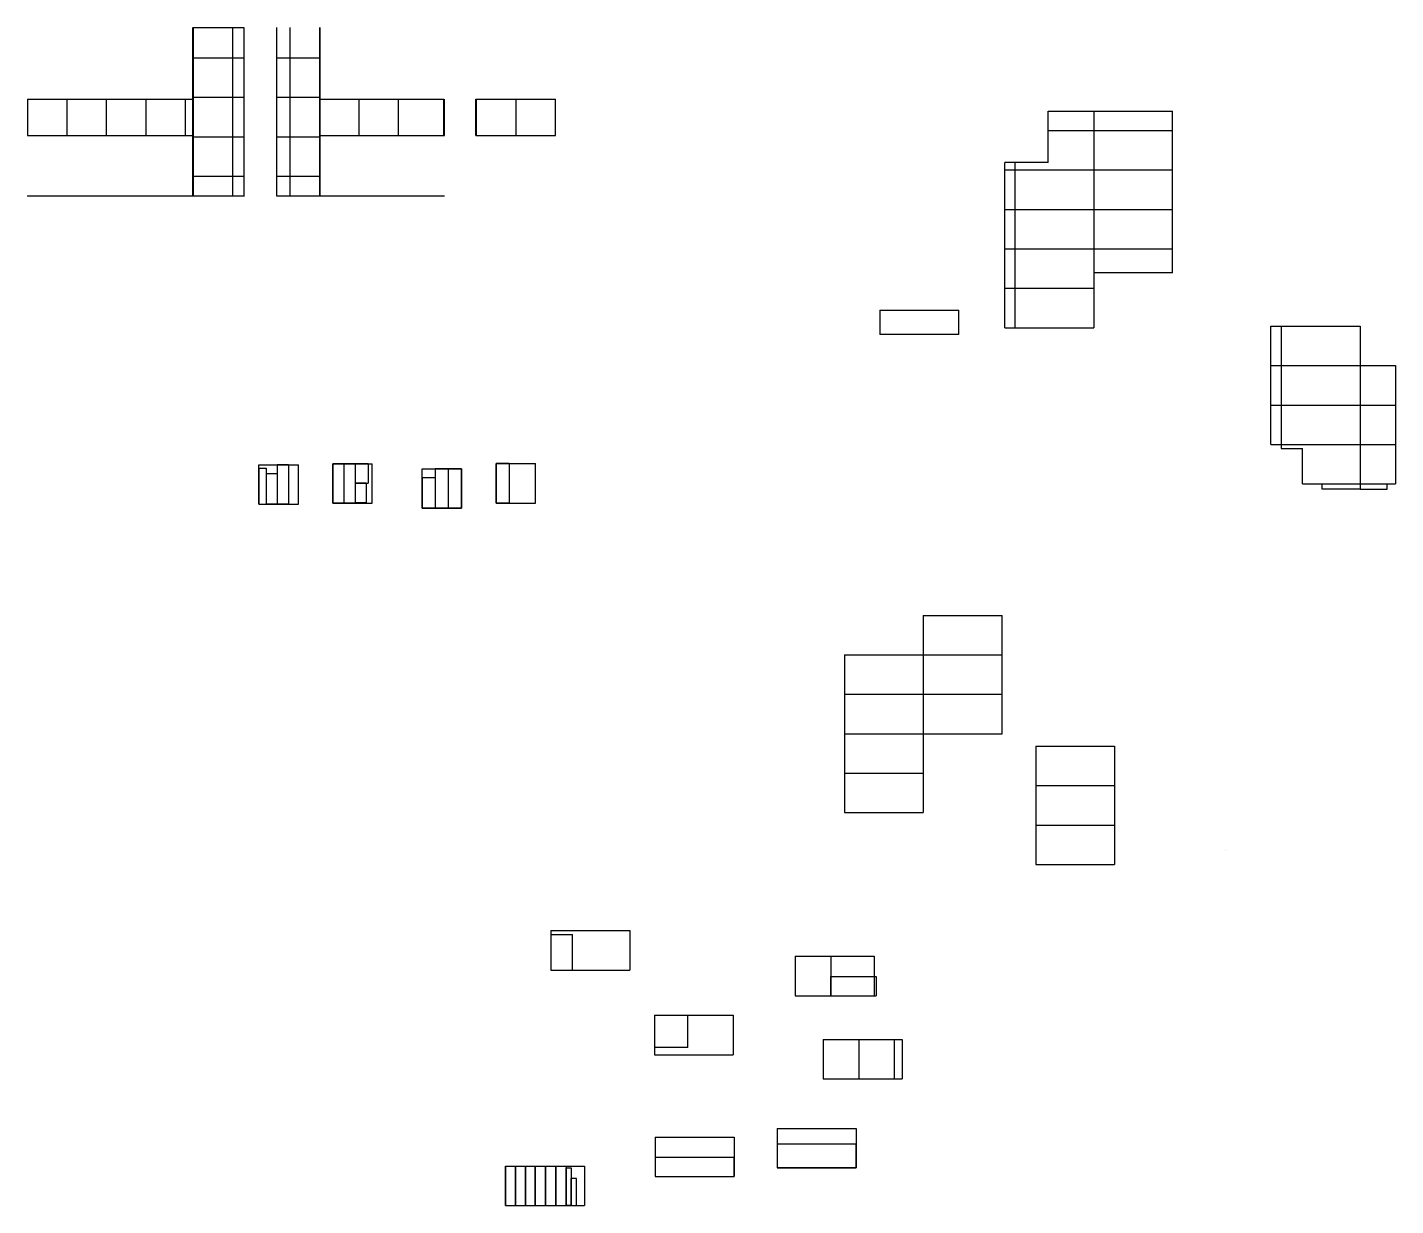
# Model space of a CAD drawing. Header units: millimetres. Extents: x 369 to 7898, y -3373 to 1610.
# Drawn here: x 5818 to 7898, y -3373 to -1580 of the extents above; entities that cross this region are included whole.
import ezdxf

# ---------------------------------------------------------------- set-up
doc = ezdxf.new("R2010")
doc.units = ezdxf.units.MM
doc.layers.add('Płytki', color=254, linetype='Continuous')
doc.layers.add('Wymiar', color=7, linetype='Continuous', true_color=0x9e9e9e)

# ---------------------------------------------------------------- blocks, each defined once
blk = doc.blocks.new('Z$W@#7958')
at = {"layer": 'Wymiar'}
for p, q in [((0, 0), (0, 60)), ((0, 60), (60, 60)), ((60, 0), (60, 60)), ((0, 0), (60, 0))]:
    blk.add_line(p, q, dxfattribs=at)
blk = doc.blocks.new('Z$W@#6191')
at = {"layer": 'Płytki'}
for p, q in [((0, 55), (0, 0)), ((0, 55), (11, 55)), ((11, 55), (11, 0)), ((0, 0), (11, 0))]:
    blk.add_line(p, q, dxfattribs=at)
blk = doc.blocks.new('Z$W@#19815')
at = {"layer": 'Płytki'}
for p, q in [((0, 46.8), (17, 46.8)), ((0, 46.8), (0, 0)), ((17, 46.8), (17, 0)), ((17, 0), (0, 0))]:
    blk.add_line(p, q, dxfattribs=at)
blk = doc.blocks.new('Z$W@#19156')
at = {"layer": 'Płytki'}
for p, q in [((17, 60), (0, 60)), ((0, 60), (0, 0)), ((17, 60), (17, 0)), ((17, 0), (0, 0))]:
    blk.add_line(p, q, dxfattribs=at)
blk = doc.blocks.new('Z$W@#11511')
at = {"layer": 'Płytki'}
for p, q in [((17, 60), (0, 60)), ((0, 60), (0, 0)), ((17, 60), (17, 0)), ((17, 0), (0, 0))]:
    blk.add_line(p, q, dxfattribs=at)
blk = doc.blocks.new('Z$W@#2634')
at = {"layer": 'Wymiar'}
blk.add_blockref('Z$W@#11511', (0, 0), dxfattribs=at)
blk = doc.blocks.new('Z$W@#24272')
at = {"layer": 'Płytki'}
for p, q in [((17, 60), (0, 60)), ((0, 60), (0, 0)), ((17, 60), (17, 0)), ((17, 0), (0, 0))]:
    blk.add_line(p, q, dxfattribs=at)
blk = doc.blocks.new('Z$W@#20055')
at = {"layer": 'Płytki'}
for p, q in [((17, 30.4), (0, 30.4)), ((0, 30.4), (0, 0)), ((17, 30.4), (17, 0)), ((0, 1), (17, 1))]:
    blk.add_line(p, q, dxfattribs=at)
blk = doc.blocks.new('Z$W@#22646')
at = {"layer": 'Płytki'}
for p, q in [((0, 29.4), (0, 0)), ((20, 29.4), (0, 29.4)), ((20, 29.4), (20, 0))]:
    blk.add_line(p, q, dxfattribs=at)
at = {"layer": 'Wymiar'}
blk.add_line((0, 0), (20, 0), dxfattribs=at)
blk = doc.blocks.new('Z$W@#4886')
at = {"layer": 'Płytki'}
for p, q in [((0, 46.8), (0, 0)), ((20, 46.8), (20, 0)), ((20, 0), (0, 0))]:
    blk.add_line(p, q, dxfattribs=at)
at = {"layer": 'Wymiar'}
blk.add_line((0, 46.8), (20, 46.8), dxfattribs=at)
blk = doc.blocks.new('Z$W@#18875')
at = {"layer": 'Płytki'}
for p, q in [((0, 60), (0, 0)), ((20, 60), (0, 60)), ((20, 60), (20, 0)), ((20, 0), (0, 0))]:
    blk.add_line(p, q, dxfattribs=at)
blk = doc.blocks.new('Z$W@#28433')
at = {"layer": 'Płytki'}
for p, q in [((20, 60), (0, 60)), ((0, 60), (0, 0)), ((20, 60), (20, 0)), ((20, 0), (0, 0))]:
    blk.add_line(p, q, dxfattribs=at)
blk = doc.blocks.new('Z$W@#20142')
at = {"layer": 'Płytki'}
for p, q in [((20, 60), (0, 60)), ((0, 60), (0, 0)), ((20, 60), (20, 0)), ((20, 0), (0, 0))]:
    blk.add_line(p, q, dxfattribs=at)
blk = doc.blocks.new('Z$W@#21674')
at = {"layer": 'Płytki'}
for p, q in [((0, 60), (120, 60)), ((0, 60), (0, 0)), ((120, 60), (120, 0)), ((0, 0), (120, 0))]:
    blk.add_line(p, q, dxfattribs=at)
blk = doc.blocks.new('Z$W@#1684')
at = {"layer": 'Płytki'}
for p, q in [((0, 60), (15, 60)), ((15, 60), (15, 0)), ((15, 60), (15, 0)), ((0, 0), (15, 0))]:
    blk.add_line(p, q, dxfattribs=at)
at = {"layer": 'Wymiar'}
blk.add_line((0, 0), (0, 60), dxfattribs=at)
blk = doc.blocks.new('Z$W@#23733')
at = {"layer": 'Płytki'}
for p, q in [((0, 60), (15, 60)), ((15, 60), (15, 0)), ((15, 60), (15, 0)), ((0, 0), (15, 0))]:
    blk.add_line(p, q, dxfattribs=at)
at = {"layer": 'Wymiar'}
blk.add_line((0, 0), (0, 60), dxfattribs=at)
blk = doc.blocks.new('Z$W@#1123')
at = {"layer": 'Płytki'}
for p, q in [((0, 60), (15, 60)), ((15, 60), (15, 0)), ((15, 60), (15, 0)), ((0, 0), (15, 0))]:
    blk.add_line(p, q, dxfattribs=at)
at = {"layer": 'Wymiar'}
blk.add_line((0, 0), (0, 60), dxfattribs=at)
blk = doc.blocks.new('Z$W@#1558')
at = {"layer": 'Płytki'}
for p, q in [((0, 60), (15.6, 60)), ((0, 0), (0, 60)), ((15.6, 60), (15.6, 0)), ((0, 0), (15.6, 0))]:
    blk.add_line(p, q, dxfattribs=at)
blk = doc.blocks.new('Z$W@#29174')
at = {"layer": 'Płytki'}
for p, q in [((0, 60), (15.6, 60)), ((0, 0), (0, 60)), ((15.6, 60), (15.6, 0)), ((0, 0), (15.6, 0))]:
    blk.add_line(p, q, dxfattribs=at)
blk = doc.blocks.new('Z$W@#2523')
at = {"layer": 'Płytki'}
for p, q in [((0, 60), (15.6, 60)), ((0, 0), (0, 60)), ((15.6, 60), (15.6, 0)), ((0, 0), (15.6, 0))]:
    blk.add_line(p, q, dxfattribs=at)
blk = doc.blocks.new('Z$W@#25678')
at = {"layer": 'Płytki'}
for p, q in [((0, 0), (0, 57.5)), ((0, 57.5), (8, 57.5)), ((8, 57.5), (8, 0)), ((8, 0), (0, 0))]:
    blk.add_line(p, q, dxfattribs=at)
blk = doc.blocks.new('Z$W@#4229')
at = {"layer": 'Płytki'}
for p, q in [((0, 0), (0, 41.1)), ((8, 41.1), (0, 41.1)), ((8, 0), (8, 41.1)), ((0, 0), (8, 0))]:
    blk.add_line(p, q, dxfattribs=at)
blk = doc.blocks.new('Z$W@#1484')
at = {"layer": 'Płytki'}
for p, q in [((0, 29.2), (0, 0)), ((0, 29.2), (120, 29.2)), ((120, 0), (120, 29.2)), ((0, 0), (120, 0)), ((0, 0), (120, 0))]:
    blk.add_line(p, q, dxfattribs=at)
blk = doc.blocks.new('Z$W@#2378')
at = {"layer": 'Płytki'}
for p, q in [((0, 36.8), (120, 36.8)), ((0, 36.8), (0, 0)), ((120, 0), (120, 36.8)), ((120, 0), (0, 0))]:
    blk.add_line(p, q, dxfattribs=at)
blk = doc.blocks.new('Z$W@#10395')
at = {"layer": 'Płytki'}
blk.add_blockref('Z$W@#2378', (0, 0), dxfattribs=at)
blk = doc.blocks.new('Z$W@#10336')
at = {"layer": 'Płytki'}
for p, q in [((51, 11.2), (51, 60)), ((51, 60), (120, 60)), ((51, 60), (120, 60)), ((120, 60), (120, 0)), ((51, 11.2), (0, 11.2)), ((0, 11.2), (0, 0)), ((0, 11.2), (0, 0)), ((0, 0), (120, 0))]:
    blk.add_line(p, q, dxfattribs=at)
blk = doc.blocks.new('Z$W@#20395')
at = {"layer": 'Płytki'}
for p, q in [((0, 60), (120, 60)), ((0, 60), (0, 53.8)), ((0, 53.8), (32.6, 53.8)), ((32.6, 0), (32.6, 53.8)), ((120, 60), (120, 0)), ((32.6, 0), (120, 0))]:
    blk.add_line(p, q, dxfattribs=at)
blk = doc.blocks.new('Z$W@#9627')
at = {"layer": 'Płytki'}
for p, q in [((0, 60), (54.1, 60)), ((0, 60), (0, 0)), ((0, 60), (0, 36.1)), ((54.1, 59.9), (54.1, 60)), ((54.1, 60), (54.1, 0)), ((0, 0), (54.1, 0))]:
    blk.add_line(p, q, dxfattribs=at)
blk = doc.blocks.new('Z$W@#10865')
at = {"layer": 'Płytki'}
blk.add_blockref('Z$W@#9627', (0, 0), dxfattribs=at)
blk = doc.blocks.new('Z$W@#18240')
at = {"layer": 'Płytki'}
for p, q in [((0, 60), (54.1, 60)), ((0, 60), (0, 0)), ((54.1, 60), (54.1, 0)), ((0, 0), (54.1, 0))]:
    blk.add_line(p, q, dxfattribs=at)
blk = doc.blocks.new('Z$W@#8745')
at = {"layer": 'Płytki'}
for p, q in [((0, 60), (54.1, 60)), ((0, 60), (0, 0)), ((54.1, 60), (54.1, 0)), ((0, 0), (54.1, 0))]:
    blk.add_line(p, q, dxfattribs=at)
blk = doc.blocks.new('Z$W@#18938')
at = {"layer": 'Płytki'}
blk.add_blockref('Z$W@#8745', (0, 0), dxfattribs=at)
blk = doc.blocks.new('Z$W@#11473')
at = {"layer": 'Płytki'}
for p, q in [((0, 0), (0, 29.2)), ((0, 29.2), (69, 29.2)), ((69, 29.2), (69, 0)), ((0, 0), (69, 0)), ((0, 0), (69, 0))]:
    blk.add_line(p, q, dxfattribs=at)

msp = doc.modelspace()

# ---------------------------------------------------------------- linework, layer by layer
at = {"layer": 'Płytki'}
for p, q in [((6068.883, -1580.199), (6068.883, -1836.399)), ((6069.883, -1580.199), (6069.883, -1837.399)), ((6069.883, -1580.199), (6146.883, -1580.199)), ((6129.883, -1580.199), (6129.883, -1837.399)), ((6146.883, -1580.199), (6146.883, -1837.399)), ((6196.883, -1580.199), (6196.883, -1836.399)), ((6216.883, -1580.199), (6216.883, -1836.399)), ((6261.883, -1580.199), (6261.883, -1836.399)), ((6262.883, -1836.399), (6262.883, -1580.199)), ((6146.883, -1626.999), (6069.883, -1626.999)), ((6261.883, -1626.999), (6196.883, -1626.999)), ((5817.883, -1689.499), (5817.883, -1744.499)), ((5817.883, -1689.499), (6068.883, -1689.499)), ((5877.883, -1689.499), (5877.883, -1744.499)), ((5937.883, -1689.499), (5937.883, -1744.499)), ((5997.883, -1689.499), (5997.883, -1744.499)), ((6057.883, -1689.499), (6057.883, -1744.499)), ((6146.883, -1686.999), (6069.883, -1686.999)), ((6261.883, -1686.999), (6196.883, -1686.999)), ((6262.883, -1689.499), (6451.169, -1689.499)), ((6321.883, -1689.499), (6321.883, -1744.499)), ((6381.883, -1689.499), (6381.883, -1744.499)), ((6450.883, -1744.499), (6450.883, -1689.499)), ((6451.883, -1744.499), (6451.883, -1689.499)), ((6499.883, -1744.499), (6499.883, -1689.499)), ((6499.883, -1689.499), (6620.883, -1689.499)), ((6500.883, -1744.499), (6500.883, -1689.499)), ((6560.883, -1744.499), (6560.883, -1689.499)), ((6620.883, -1744.499), (6620.883, -1689.499)), ((6620.883, -1744.499), (6620.883, -1689.499)), ((7370.12, -1785.835), (7370.12, -1707.835)), ((7370.12, -1707.835), (7559.12, -1707.835)), ((7439.12, -1707.835), (7439.12, -2037.035)), ((7559.12, -1953.835), (7559.12, -1707.835)), ((5817.883, -1744.499), (6068.883, -1744.499)), ((6146.883, -1746.999), (6069.883, -1746.999)), ((6261.883, -1746.999), (6196.883, -1746.999)), ((6262.883, -1744.499), (6451.883, -1744.499)), ((6499.883, -1744.499), (6620.883, -1744.499)), ((7370.12, -1737.035), (7559.12, -1737.035)), ((7370.12, -1737.035), (7559.12, -1737.035)), ((7370.12, -1785.835), (7304.12, -1785.835)), ((7319.12, -1785.835), (7319.12, -2037.035)), ((7319.12, -1785.835), (7319.12, -2037.035)), ((6146.883, -1806.999), (6069.883, -1806.999)), ((6261.883, -1806.999), (6196.883, -1806.999)), ((7304.12, -1797.035), (7559.12, -1797.035)), ((5817.883, -1836.399), (6146.883, -1836.399)), ((5817.883, -1836.399), (5817.883, -1837.399)), ((6196.883, -1836.399), (6451.883, -1836.399)), ((7304.12, -1857.035), (7559.12, -1857.035)), ((7304.12, -1917.035), (7559.12, -1917.035)), ((7559.12, -1953.835), (7439.12, -1953.835)), ((7304.12, -1977.035), (7439.12, -1977.035)), ((7114.2, -2010.394), (7234.2, -2010.394)), ((7114.2, -2010.394), (7114.2, -2047.194)), ((7234.2, -2047.194), (7234.2, -2010.394)), ((7304.12, -2037.035), (7439.12, -2037.035)), ((7708.513, -2034.745), (7844.113, -2034.745)), ((7708.513, -2214.745), (7708.513, -2034.745)), ((7724.113, -2034.745), (7724.113, -2220.945)), ((7844.113, -2034.745), (7844.113, -2118.664)), ((7234.2, -2047.194), (7114.2, -2047.194)), ((7708.513, -2094.745), (7898.213, -2094.745)), ((7844.113, -2094.745), (7844.113, -2282.745)), ((7898.213, -2094.845), (7898.213, -2094.745)), ((7898.213, -2094.745), (7898.213, -2274.745)), ((7708.513, -2154.745), (7898.213, -2154.745)), ((7708.513, -2214.745), (7898.213, -2214.745)), ((7724.113, -2220.945), (7756.713, -2220.945)), ((7756.713, -2274.745), (7756.713, -2220.945)), ((7756.713, -2274.745), (7898.213, -2274.745)), ((7786.58, -2282.745), (7786.58, -2274.745)), ((7844.113, -2282.745), (7786.58, -2282.745)), ((7844.113, -2282.745), (7885.193, -2282.745)), ((7885.193, -2282.745), (7885.193, -2274.745)), ((7180.068, -2474.672), (7300.068, -2474.672)), ((7180.068, -2474.672), (7180.068, -2774.672)), ((7180.068, -2474.672), (7300.068, -2474.672)), ((7300.068, -2654.672), (7300.068, -2474.672)), ((7060.068, -2534.672), (7060.068, -2774.672)), ((7060.068, -2534.672), (7060.068, -2774.672)), ((7060.068, -2534.672), (7300.068, -2534.672)), ((7060.068, -2594.672), (7300.068, -2594.672)), ((7060.068, -2654.672), (7300.068, -2654.672)), ((7350.923, -2673.649), (7470.923, -2673.649)), ((7350.923, -2673.649), (7350.923, -2853.649)), ((7470.923, -2673.649), (7470.923, -2757.568)), ((7060.068, -2714.672), (7180.068, -2714.672)), ((7350.923, -2733.649), (7470.923, -2733.649)), ((7470.923, -2733.649), (7470.923, -2853.649)), ((7060.068, -2774.672), (7180.068, -2774.672)), ((7350.923, -2793.649), (7470.923, -2793.649)), ((7639.161, -2832.482), (7639.161, -2832.382)), ((7350.923, -2853.649), (7470.923, -2853.649))]:
    msp.add_line(p, q, dxfattribs=at)
at = {"layer": 'Wymiar'}
msp.add_line((7304.12, -2037.035), (7304.12, -1785.835), dxfattribs=at)

# ---------------------------------------------------------------- block references
at = {"layer": 'Płytki'}
for name, p in [('Z$W@#21674', (6613.964, -3014.114)), ('Z$W@#20395', (6613.964, -3014.114)), ('Z$W@#21674', (6985.248, -3053.135)), ('Z$W@#18938', (6985.248, -3053.135)), ('Z$W@#11473', (7039.348, -3053.135)), ('Z$W@#21674', (6771.227, -3143)), ('Z$W@#10336', (6771.227, -3143)), ('Z$W@#21674', (7027.815, -3179.655)), ('Z$W@#10865', (7027.815, -3179.655)), ('Z$W@#18240', (7081.915, -3179.655)), ('Z$W@#21674', (6957.934, -3315.162)), ('Z$W@#21674', (6772.292, -3328.169)), ('Z$W@#10395', (6957.934, -3315.162)), ('Z$W@#1484', (6772.292, -3328.169)), ('Z$W@#21674', (6545.043, -3372.51)), ('Z$W@#1684', (6545.043, -3372.51)), ('Z$W@#23733', (6560.043, -3372.51)), ('Z$W@#1123', (6575.043, -3372.51)), ('Z$W@#1558', (6590.043, -3372.51)), ('Z$W@#29174', (6605.643, -3372.51)), ('Z$W@#2523', (6621.243, -3372.51)), ('Z$W@#25678', (6636.843, -3372.51)), ('Z$W@#4229', (6644.843, -3372.51))]:
    msp.add_blockref(name, p, dxfattribs=at)
at = {"layer": 'Wymiar'}
for name, p in [('Z$W@#7958', (6169.87, -2305.586)), ('Z$W@#19156', (6197.87, -2305.586)), ('Z$W@#7958', (6282.201, -2304.108)), ('Z$W@#2634', (6282.201, -2304.108)), ('Z$W@#24272', (6299.201, -2304.108)), ('Z$W@#22646', (6316.201, -2273.708)), ('Z$W@#7958', (6530.593, -2303.811)), ('Z$W@#20142', (6530.593, -2303.811)), ('Z$W@#6191', (6169.87, -2305.586)), ('Z$W@#19815', (6180.87, -2305.586)), ('Z$W@#7958', (6417.901, -2311.7)), ('Z$W@#4886', (6417.901, -2311.7)), ('Z$W@#18875', (6437.901, -2311.7)), ('Z$W@#28433', (6457.901, -2311.7)), ('Z$W@#20055', (6316.201, -2304.108))]:
    msp.add_blockref(name, p, dxfattribs=at)

doc.saveas('drawing.dxf')
